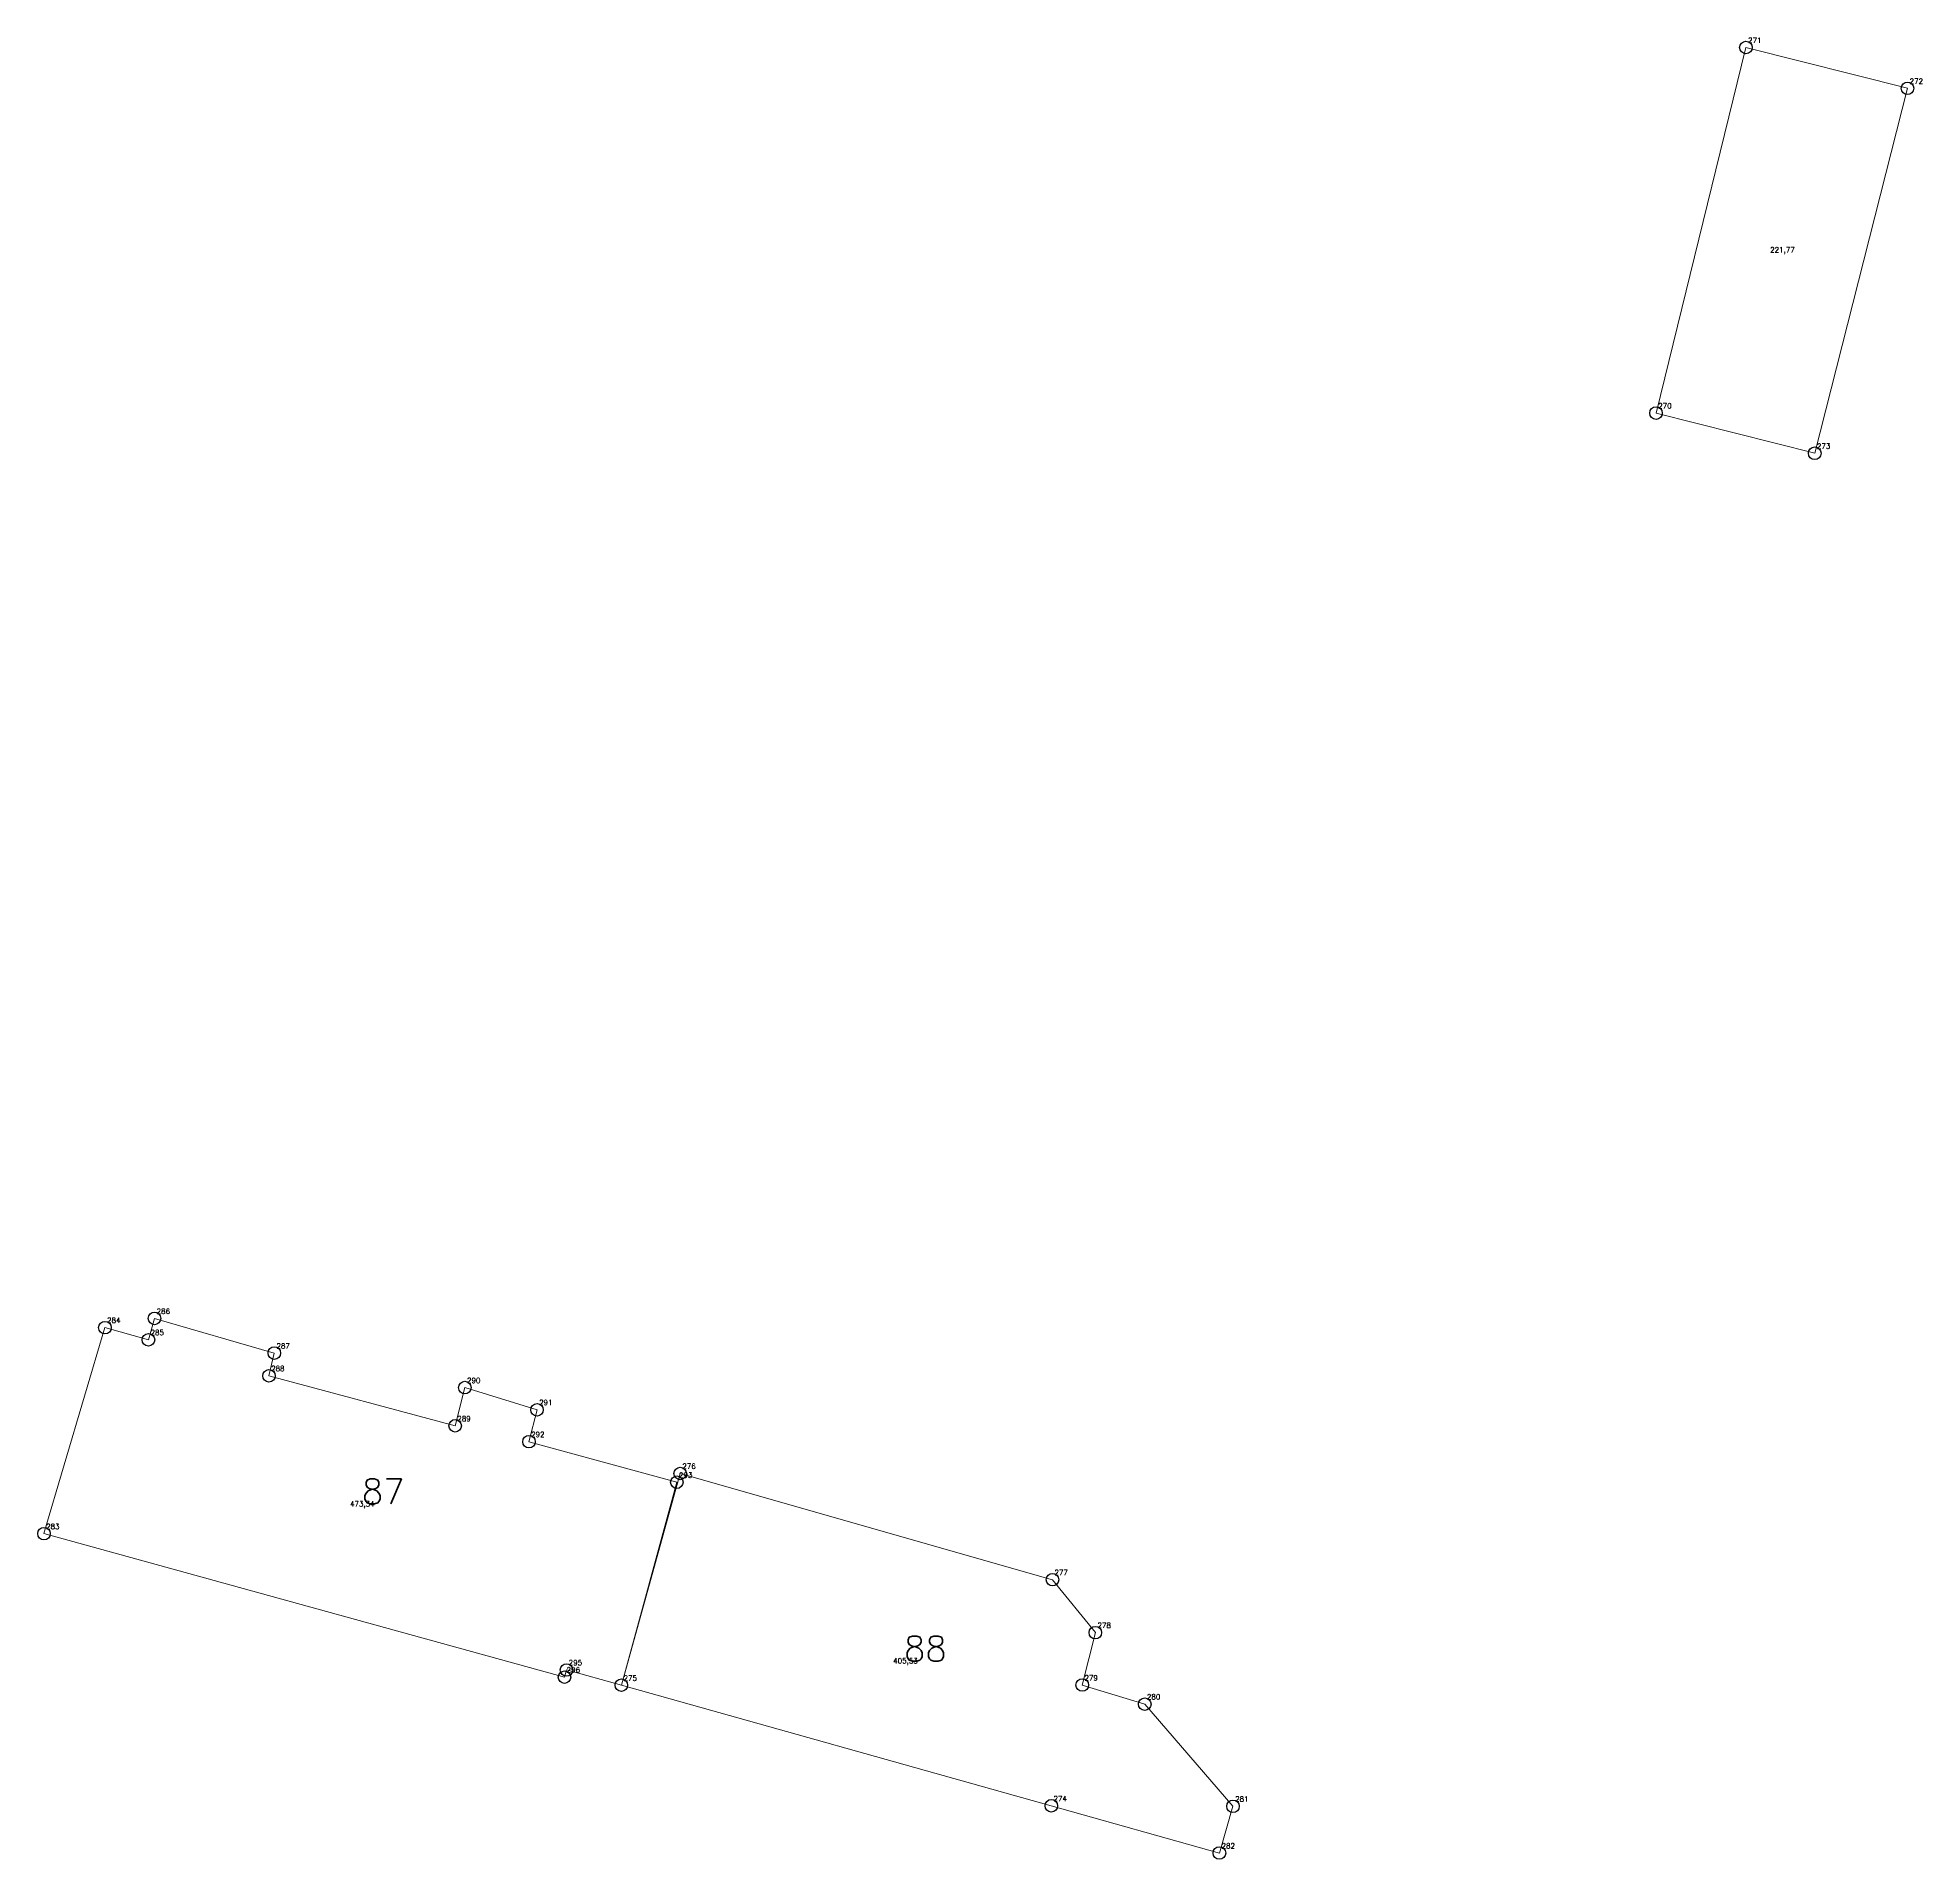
# Model space of a CAD drawing. Extents: x 1390459 to 1399894, y 355072 to 361029.
# Drawn here: x 1394764.1 to 1394876.6, y 360040.5 to 360149.3 of the extents above; entities that cross this region are included whole.
import ezdxf

# ---------------------------------------------------------------- set-up
doc = ezdxf.new("R2010")
doc.units = 0
doc.header["$PDMODE"] = 33
doc.header["$PDSIZE"] = 0.75
doc.layers.add('8 - ценная историческая застройка конец ХIX - начало ХХ века', color=7, linetype='Continuous')
doc.layers.add('OKN_VALUED_LABELS', color=1, linetype='Continuous')
doc.styles.get("Standard").update_dxf_attribs({"font": 'simplex.shx'})

msp = doc.modelspace()

# ---------------------------------------------------------------- linework, layer by layer
at = {"layer": '8 - ценная историческая застройка конец ХIX - начало ХХ века', "color": 7, "lineweight": 20}
for points in [[(1394860.72, 360126.89), (1394866.09, 360148.72), (1394875.74, 360146.28), (1394870.2, 360124.49), (1394860.72, 360126.89)], [(1394764.43, 360059.98), (1394768.07, 360072.28), (1394770.67, 360071.55), (1394771.03, 360072.83), (1394778.19, 360070.76), (1394777.87, 360069.4), (1394788.99, 360066.42), (1394789.57, 360068.7), (1394793.88, 360067.37), (1394793.4, 360065.47), (1394802.23, 360063.05), (1394798.92, 360050.93), (1394795.64, 360051.84), (1394795.52, 360051.41), (1394764.43, 360059.98)], [(1394824.6, 360043.73), (1394798.92, 360050.93), (1394802.43, 360063.57), (1394824.67, 360057.23), (1394827.23, 360054.07), (1394826.45, 360050.94), (1394830.18, 360049.8), (1394835.45, 360043.7), (1394834.64, 360040.91), (1394824.6, 360043.73)]]:
    msp.add_lwpolyline(points, close=True, dxfattribs=at)
at = {"layer": '8 - ценная историческая застройка конец ХIX - начало ХХ века'}
for p in [(1394866.09, 360148.72), (1394875.74, 360146.28), (1394860.72, 360126.89), (1394870.2, 360124.49), (1394768.07, 360072.28), (1394771.03, 360072.83), (1394770.67, 360071.55), (1394778.19, 360070.76), (1394777.87, 360069.4), (1394789.57, 360068.7), (1394788.99, 360066.42), (1394793.88, 360067.37), (1394793.4, 360065.47), (1394802.23, 360063.05), (1394802.43, 360063.57), (1394764.43, 360059.98), (1394824.67, 360057.23), (1394827.23, 360054.07), (1394795.64, 360051.84), (1394795.52, 360051.41), (1394798.92, 360050.93), (1394826.45, 360050.94), (1394830.18, 360049.8), (1394824.6, 360043.73), (1394835.45, 360043.7), (1394834.64, 360040.91)]:
    msp.add_point(p, dxfattribs=at)

# ---------------------------------------------------------------- texts
at = {"layer": '8 - ценная историческая застройка конец ХIX - начало ХХ века', "color": 7}
for s, p in [('271', (1394866.22, 360148.99)), ('272', (1394875.87, 360146.55)), ('221,77', (1394867.54, 360136.48)), ('270', (1394860.85, 360127.16)), ('273', (1394870.33, 360124.76)), ('284', (1394768.2, 360072.56)), ('286', (1394771.16, 360073.1)), ('285', (1394770.8, 360071.83)), ('287', (1394778.32, 360071.03)), ('288', (1394778, 360069.68)), ('290', (1394789.7, 360068.97)), ('291', (1394794.01, 360067.65)), ('289', (1394789.12, 360066.69)), ('292', (1394793.53, 360065.75)), ('293', (1394802.36, 360063.32)), ('276', (1394802.56, 360063.85)), ('473,34', (1394782.71, 360061.6)), ('283', (1394764.56, 360060.25)), ('277', (1394824.79, 360057.51)), ('278', (1394827.36, 360054.35)), ('295', (1394795.77, 360052.12)), ('405,53', (1394815.16, 360052.23)), ('296', (1394795.65, 360051.69)), ('275', (1394799.05, 360051.2)), ('279', (1394826.58, 360051.21)), ('280', (1394830.31, 360050.08)), ('274', (1394824.73, 360044)), ('281', (1394835.58, 360043.98)), ('282', (1394834.77, 360041.18))]:
    msp.add_text(s, height=0.311, dxfattribs=at).set_placement(p)
at = {"layer": 'OKN_VALUED_LABELS'}
for s, p in [('87', (1394783.41, 360061.75)), ('88', (1394815.79, 360052.36))]:
    msp.add_text(s, height=1.5, dxfattribs=at).set_placement(p)

doc.saveas('drawing.dxf')
